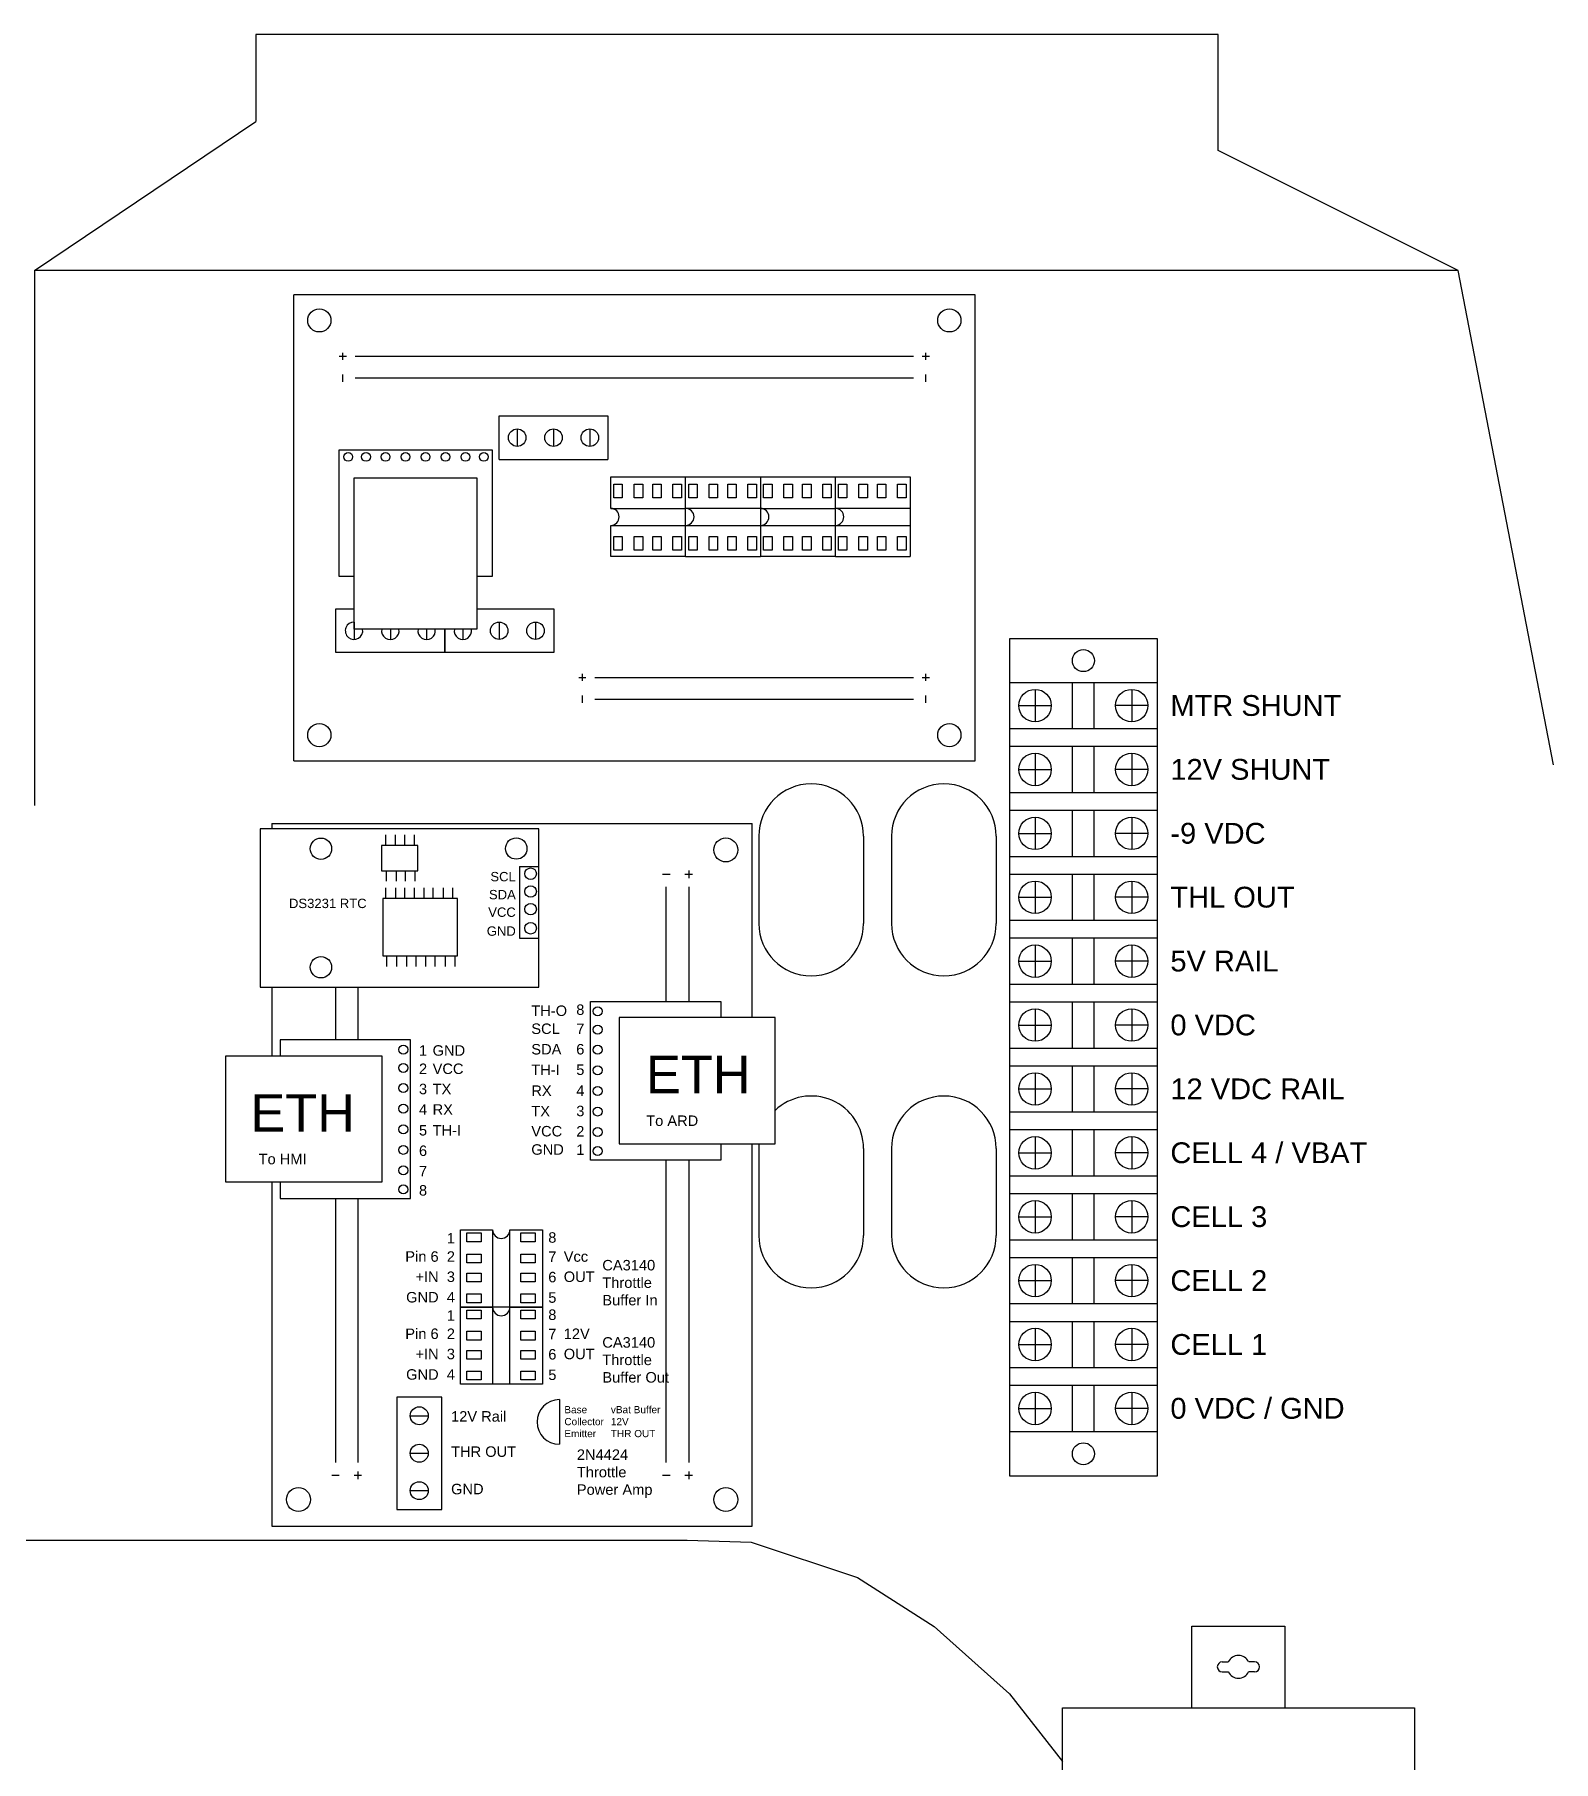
# Model space of a CAD drawing. Header units: inches. Extents: x 0 to 43.7, y -2.3 to 8.
# Drawn here: x 3.667 to 7.321, y 2.939 to 7.092 of the extents above; entities that cross this region are included whole.
import ezdxf
from ezdxf.enums import TextEntityAlignment as Align

# ---------------------------------------------------------------- set-up
doc = ezdxf.new("R2018")
doc.units = ezdxf.units.IN
doc.header["$MEASUREMENT"] = 0
doc.layers.add('DRAWING SHT', color=7, linetype='Continuous')
doc.styles.add('Annotative', font='arial.ttf')
doc.styles.get("Standard").update_dxf_attribs({"font": 'arial.ttf'})

msp = doc.modelspace()

# ---------------------------------------------------------------- texts
for s, width, gutter_width, heights, insert, char_height, attachment_point in [('MTR SHUNT', 0.684885, 1, [0], (6.3992, 5.478), 0.05, 4), ('12V SHUNT', 0.684885, 1, [0], (6.3992, 5.3244), 0.05, 4), ('-9 VDC', 0.684885, 1, [0], (6.3992, 5.1707), 0.05, 4), ('SCL', 0.064469, 40.1682, [0], (4.8246, 5.0553), 0.02249, 9), ('SDA', 0.064469, 40.1682, [0], (4.8246, 5.012), 0.02249, 9), ('THL OUT', 0.684885, 1, [0], (6.3992, 5.0171), 0.05, 4), ('DS3231 RTC', 0.197561, 40.1682, [0.0331], (4.4658, 5.0137), 0.02249, 3), ('VCC', 0.064469, 40.1682, [0], (4.8246, 4.9698), 0.02249, 9), ('GND', 0.064469, 40.1682, [0], (4.8246, 4.9243), 0.02249, 9), ('5V RAIL', 0.684885, 1, [0], (6.3992, 4.8634), 0.05, 4), ('TH-O', 0.072228, 45.0024, [0], (4.8619, 4.7314), 0.0252, 7), ('8', 0.072228, 45.0024, [0], (4.97, 4.734), 0.0252, 7), ('0 VDC', 0.684885, 1, [0], (6.3992, 4.7098), 0.05, 4), ('SCL', 0.072228, 45.0024, [0], (4.8619, 4.6881), 0.0252, 7), ('7', 0.072228, 45.0024, [0], (4.97, 4.6881), 0.0252, 7), ('1', 0.072228, 45.0024, [0], (4.5917, 4.6614), 0.0252, 1), ('GND', 0.072228, 45.0024, [0.0172], (4.6245, 4.6614), 0.0252, 1), ('SDA', 0.070298, 45.0024, [0.0261], (4.8619, 4.6388), 0.0252, 7), ('6', 0.072228, 45.0024, [0], (4.97, 4.6388), 0.0252, 7), ('2', 0.072228, 45.0024, [0], (4.5917, 4.6174), 0.0252, 1), ('VCC', 0.072228, 45.0024, [0], (4.6245, 4.6174), 0.0252, 1), ('TH-I', 0.072228, 45.0024, [0], (4.8619, 4.5895), 0.0252, 7), ('5', 0.072228, 45.0024, [0], (4.97, 4.5895), 0.0252, 7), ('ETH', 0.243621, 45.0024, [0], (5.1377, 4.6359), 0.09, 1), ('3', 0.072228, 45.0024, [0], (4.5917, 4.5688), 0.0252, 1), ('TX', 0.072228, 45.0024, [0], (4.6245, 4.5688), 0.0252, 1), ('12 VDC RAIL', 0.684885, 1, [0], (6.3992, 4.5561), 0.05, 4), ('ETH', 0.243621, 45.0024, [0], (4.4377, 4.5437), 0.09, 3), ('RX', 0.072228, 45.0024, [0], (4.8619, 4.5396), 0.0252, 7), ('4', 0.072228, 45.0024, [0], (4.97, 4.5396), 0.0252, 7), ('4', 0.072228, 45.0024, [0], (4.5917, 4.5195), 0.0252, 1), ('RX', 0.072228, 45.0024, [0], (4.6245, 4.5195), 0.0252, 1), ('TX', 0.072228, 45.0024, [0], (4.8619, 4.4903), 0.0252, 7), ('3', 0.072228, 45.0024, [0], (4.97, 4.4903), 0.0252, 7), ('To ARD', 0.289588, 45.0024, [0.0161], (5.1383, 4.4925), 0.0252, 1), ('5', 0.072228, 45.0024, [0], (4.5917, 4.4695), 0.0252, 1), ('TH-I', 0.072228, 45.0024, [0], (4.6245, 4.4695), 0.0252, 1), ('VCC', 0.072228, 45.0024, [0], (4.8619, 4.4417), 0.0252, 7), ('2', 0.072228, 45.0024, [0], (4.97, 4.4417), 0.0252, 7), ('6', 0.072228, 45.0024, [0], (4.5917, 4.4203), 0.0252, 1), ('GND', 0.072228, 45.0024, [0.0172], (4.8619, 4.3977), 0.0252, 7), ('1', 0.072228, 45.0024, [0], (4.97, 4.3977), 0.0252, 7), ('CELL 4 / VBAT', 0.684885, 1, [0], (6.3992, 4.4025), 0.05, 4), ('To HMI', 0.205063, 45.0024, [0.0271], (4.2059, 4.4003), 0.0252, 1), ('7', 0.072228, 45.0024, [0], (4.5917, 4.371), 0.0252, 1), ('8', 0.072228, 45.0024, [0], (4.5917, 4.3251), 0.0252, 1), ('CELL 3', 0.684885, 1, [0], (6.3992, 4.2488), 0.05, 4), ('1', 0.072228, 45.0024, [0], (4.6586, 4.2099), 0.0252, 1), ('8', 0.072228, 45.0024, [0], (4.9027, 4.1861), 0.0252, 7), ('Pin 6', 0.107885, 45.0024, [0.0232], (4.639, 4.1659), 0.0252, 3), ('2', 0.072228, 45.0024, [0], (4.6586, 4.1659), 0.0252, 1), ('7', 0.072228, 45.0024, [0], (4.9027, 4.1402), 0.0252, 7), ('Vcc', 0.072228, 45.0024, [0], (4.9399, 4.1659), 0.0252, 1), ('+IN', 0.072228, 45.0024, [0], (4.639, 4.1173), 0.0252, 3), ('3', 0.072228, 45.0024, [0], (4.6586, 4.1173), 0.0252, 1), ('6', 0.072228, 45.0024, [0], (4.9027, 4.0909), 0.0252, 7), ('OUT', 0.072228, 45.0024, [0], (4.9399, 4.1173), 0.0252, 1), ('CA3140 Throttle Buffer In', 0.164, 45.0024, [0.1305], (5.0327, 4.1451), 0.025201, 1), ('CELL 2', 0.684885, 1, [0], (6.3992, 4.0952), 0.05, 4), ('GND', 0.072228, 45.0024, [0], (4.639, 4.068), 0.0252, 3), ('4', 0.072228, 45.0024, [0], (4.6586, 4.068), 0.0252, 1), ('5', 0.072228, 45.0024, [0], (4.9027, 4.0417), 0.0252, 7), ('1', 0.072228, 45.0024, [0], (4.6586, 4.0242), 0.0252, 1), ('8', 0.072228, 45.0024, [0], (4.9027, 4.0004), 0.0252, 7), ('Pin 6', 0.107885, 45.0024, [0.0232], (4.639, 3.9802), 0.0252, 3), ('2', 0.072228, 45.0024, [0], (4.6586, 3.9802), 0.0252, 1), ('7', 0.072228, 45.0024, [0], (4.9027, 3.9545), 0.0252, 7), ('12V', 0.072228, 45.0024, [0], (4.9399, 3.9802), 0.0252, 1), ('CA3140 Throttle Buffer Out', 0.164, 45.0024, [0.1305], (5.0327, 3.9594), 0.025201, 1), ('CELL 1', 0.684885, 1, [0], (6.3992, 3.9415), 0.05, 4), ('+IN', 0.072228, 45.0024, [0], (4.639, 3.9316), 0.0252, 3), ('3', 0.072228, 45.0024, [0], (4.6586, 3.9316), 0.0252, 1), ('6', 0.072228, 45.0024, [0], (4.9027, 3.9052), 0.0252, 7), ('OUT', 0.072228, 45.0024, [0], (4.9399, 3.9316), 0.0252, 1), ('GND', 0.072228, 45.0024, [0], (4.639, 3.8823), 0.0252, 3), ('4', 0.072228, 45.0024, [0], (4.6586, 3.8823), 0.0252, 1), ('5', 0.072228, 45.0024, [0], (4.9027, 3.856), 0.0252, 7), ('12V Rail', 0.158933, 45.0024, [0], (4.6689, 3.7559), 0.0252, 7), ('Base\\PCollector\\PEmitter', 0.107632, 0.4312, [0], (4.9414, 3.7937), 0.01725, 1), ('vBat Buffer\\P12V\\PTHR OUT', 0.348166, 0.4312, [0.0987], (5.0533, 3.7937), 0.017249, 1), ('0 VDC / GND', 0.684885, 1, [0], (6.3992, 3.7879), 0.05, 4), ('THR OUT', 0.158933, 45.0024, [0], (4.6689, 3.6712), 0.0252, 7), ('2N4424\\PThrottle Power Amp', 0.200003, 45.0024, [0.1574], (4.9715, 3.6895), 0.025201, 1), ('GND', 0.158933, 45.0024, [0], (4.6689, 3.5812), 0.0252, 7)]:
    msp.add_mtext_dynamic_manual_height_columns(s, width=width, gutter_width=gutter_width, heights=heights, dxfattribs=dict(insert=insert, char_height=char_height, attachment_point=attachment_point))

# ---------------------------------------------------------------- blocks, each defined once
blk = doc.blocks.new('*U5')
for p, q in [((0.1772, 0.0551), (-0.1772, 0.0551)), ((-0.026, -0.0551), (-0.026, 0.0551)), ((0.026, -0.0551), (0.026, 0.0551)), ((-0.1553, 0.0001), (-0.077, 0.0001)), ((-0.1162, 0.0392), (-0.1162, -0.039)), ((0.1553, 0.0001), (0.077, 0.0001)), ((0.1162, 0.0392), (0.1162, -0.039)), ((-0.1772, -0.0551), (0.1772, -0.0551))]:
    blk.add_line(p, q)
for centre in [(-0.1162, 0.0001), (0.1162, 0.0001)]:
    blk.add_circle(centre, 0.0391)
blk = doc.blocks.new('*U4')
at = {"color": 0, "linetype": 'ByBlock', "lineweight": -2, "transparency": 16777216}
for p in [(0, 1.6901), (0, 1.5365), (0, 1.3828), (0, 1.2292), (0, 1.0755), (0, 0.9219), (0, 0.7682), (0, 0.6146), (0, 0.4609), (0, 0.3073), (0, 0.1536), (0, 0)]:
    blk.add_blockref('*U5', p, dxfattribs=at)
blk = doc.blocks.new('Fuerth Cole DRAWING SHT')
at = {"layer": 'DRAWING SHT'}
for p, q in [((0, 0.5), (10.5, 0.5)), ((3.25, 0), (3.25, 0.5)), ((8.375, 0), (8.375, 0.5)), ((9.875, 0), (9.875, 0.5)), ((0, 0.25), (3.25, 0.25)), ((2.25, 0), (2.25, 0.25)), ((9.875, 0.25), (8.375, 0.25))]:
    blk.add_line(p, q, dxfattribs=at)
blk.add_lwpolyline([(0, 0), (10.5, 0), (10.5, 8), (0, 8)], close=True, dxfattribs=at)
at = {"layer": 'DRAWING SHT', "char_height": 0.12, "width": 1, "attachment_point": 1, "style": 'Annotative'}
for s, insert in [('TITLE', (3.265, 0.485)), ('CLASS', (2.265, 0.235))]:
    blk.add_mtext(s, dxfattribs=dict(at, insert=insert))
at = {"layer": 'DRAWING SHT', "char_height": 0.12, "width": 1.5, "attachment_point": 1}
for s, insert in [('DATE', (8.39, 0.485)), ('SCALE', (8.39, 0.235))]:
    blk.add_mtext(s, dxfattribs=dict(at, insert=insert))
at = {"layer": 'DRAWING SHT'}
for s, width, heights, insert, char_height, attachment_point in [('ST. CLAIR COLLEGE', 3.25, [0.2465], (1.625, 0.3731), 0.15, 5), ('DRN BY', 2.25, [0.19], (0.0105, 0.235), 0.12, 1)]:
    blk.add_mtext_dynamic_manual_height_columns(s, width=width, gutter_width=1, heights=heights, dxfattribs=dict(at, insert=insert, char_height=char_height, attachment_point=attachment_point))
for tag, p in [('DATE', (9.375, 0.375)), ('DRN_BY', (1.4375, 0.125)), ('CLS', (3.025, 0.125)), ('SCALE', (9.425, 0.125))]:
    blk.add_attdef(tag, text='', height=0.12, dxfattribs=at).set_placement(p, align=Align.MIDDLE_CENTER)
at = {"layer": 'DRAWING SHT', "lineweight": 30, "flags": 104}
blk.add_attdef('TITLE', text='', height=0.12, dxfattribs=at).set_placement((3.875, 0.25), align=Align.MIDDLE_LEFT)

# ---------------------------------------------------------------- linework, layer by layer
for p, q in [((6.5138, 7.0918), (4.1991, 7.0918)), ((4.1991, 7.0918), (4.1991, 6.8824)), ((6.5138, 6.8126), (6.5138, 7.0918)), ((3.6669, 6.524), (4.1991, 6.8824)), ((7.0913, 6.524), (6.5138, 6.8126)), ((7.0913, 6.524), (3.6669, 6.524)), ((3.6669, 6.524), (3.6669, 5.2377)), ((7.3207, 5.3355), (7.0913, 6.524)), ((5.9292, 6.4661), (4.2903, 6.4661)), ((4.2903, 5.3455), (4.2903, 6.4661)), ((5.9292, 5.3455), (5.9292, 6.4661)), ((4.4, 6.318), (4.4175, 6.318)), ((4.4087, 6.3092), (4.4087, 6.3267)), ((4.4384, 6.318), (5.7811, 6.318)), ((5.802, 6.318), (5.8194, 6.318)), ((5.8107, 6.3092), (5.8107, 6.3267)), ((4.4087, 6.2568), (4.4087, 6.2743)), ((5.8107, 6.2568), (5.8107, 6.2743)), ((5.7811, 6.2656), (4.4384, 6.2656)), ((4.7843, 6.1748), (5.0462, 6.1748)), ((4.7843, 6.07), (4.7843, 6.1748)), ((5.0462, 6.1748), (5.0462, 6.07)), ((4.828, 6.1433), (4.828, 6.1014)), ((4.9153, 6.1433), (4.9153, 6.1014)), ((5.0026, 6.1433), (5.0026, 6.1014)), ((4.7843, 6.07), (5.0462, 6.07)), ((5.0529, 5.952), (5.0529, 6.0285)), ((5.0529, 6.0285), (5.233, 6.0285)), ((5.233, 5.8364), (5.233, 6.0285)), ((5.233, 6.0285), (5.4131, 6.0285)), ((5.4131, 6.0285), (5.4131, 5.8364)), ((5.4131, 6.0285), (5.5933, 6.0285)), ((5.5933, 5.8364), (5.5933, 6.0285)), ((5.5933, 6.0285), (5.7734, 6.0285)), ((5.7734, 6.0285), (5.7734, 5.8364)), ((5.0529, 5.952), (5.233, 5.952)), ((5.4131, 5.952), (5.233, 5.952)), ((5.4131, 5.952), (5.5933, 5.952)), ((5.7734, 5.952), (5.5933, 5.952)), ((5.0529, 5.8364), (5.0529, 5.9115)), ((5.0529, 5.9115), (5.233, 5.9115)), ((5.233, 5.9115), (5.4131, 5.9115)), ((5.4131, 5.9115), (5.5933, 5.9115)), ((5.5933, 5.9115), (5.7734, 5.9115)), ((5.233, 5.8364), (5.0529, 5.8364)), ((5.233, 5.8364), (5.4131, 5.8364)), ((5.5933, 5.8364), (5.4131, 5.8364)), ((5.5933, 5.8364), (5.7734, 5.8364)), ((4.3918, 5.7105), (4.4359, 5.7105)), ((4.3918, 5.6057), (4.3918, 5.7105)), ((4.7311, 5.7105), (4.9157, 5.7105)), ((4.9157, 5.7105), (4.9157, 5.6057)), ((4.4355, 5.6791), (4.4355, 5.6372)), ((4.5228, 5.662), (4.5228, 5.6372)), ((4.6101, 5.662), (4.6101, 5.6372)), ((4.6538, 5.662), (4.6538, 5.6057)), ((4.6538, 5.6057), (4.6538, 5.662)), ((4.6974, 5.662), (4.6974, 5.6372)), ((4.7847, 5.6791), (4.7847, 5.6372)), ((4.872, 5.6791), (4.872, 5.6372)), ((4.6538, 5.6057), (4.3918, 5.6057)), ((4.9157, 5.6057), (4.6538, 5.6057)), ((4.976, 5.546), (4.9934, 5.546)), ((4.9847, 5.5373), (4.9847, 5.5548)), ((5.0144, 5.546), (5.7811, 5.546)), ((5.802, 5.546), (5.8194, 5.546)), ((5.8107, 5.5373), (5.8107, 5.5548)), ((4.9847, 5.4849), (4.9847, 5.5024)), ((5.0144, 5.4936), (5.7811, 5.4936)), ((5.8107, 5.4849), (5.8107, 5.5024)), ((4.2903, 5.3455), (5.9292, 5.3455)), ((4.2381, 5.1947), (4.2381, 5.1821)), ((4.2381, 5.1947), (5.3933, 5.1947)), ((5.3933, 4.7284), (5.3933, 5.1947)), ((4.5115, 5.1673), (4.5115, 5.1419)), ((4.5344, 5.1673), (4.5344, 5.1419)), ((4.5569, 5.1673), (4.5569, 5.1419)), ((4.5803, 5.1673), (4.5803, 5.1419)), ((5.4093, 5.1639), (5.4093, 4.9542)), ((5.6611, 5.1639), (5.6611, 4.9542)), ((5.7285, 5.1639), (5.7285, 4.9542)), ((5.9803, 5.1639), (5.9803, 4.9542)), ((4.5131, 5.081), (4.5131, 5.0556)), ((4.5368, 5.081), (4.5368, 5.0556)), ((4.5586, 5.081), (4.5586, 5.0556)), ((4.582, 5.081), (4.582, 5.0556)), ((4.8334, 5.0908), (4.8334, 4.919)), ((4.8334, 5.0908), (4.8803, 5.0908)), ((5.1776, 5.0725), (5.1956, 5.0725)), ((5.2316, 5.0725), (5.2496, 5.0725)), ((5.2406, 5.0815), (5.2406, 5.0635)), ((4.5115, 5.0398), (4.5115, 5.0144)), ((4.535, 5.0398), (4.535, 5.0144)), ((4.5565, 5.0398), (4.5565, 5.0144)), ((4.5805, 5.0398), (4.5805, 5.0144)), ((4.6036, 5.0398), (4.6036, 5.0144)), ((4.6254, 5.0398), (4.6254, 5.0144)), ((4.6497, 5.0398), (4.6497, 5.0144)), ((4.6727, 5.0398), (4.6727, 5.0144)), ((5.1866, 4.7662), (5.1866, 5.0419)), ((5.2406, 5.0419), (5.2406, 4.7662)), ((4.8334, 4.919), (4.8803, 4.919)), ((4.5132, 4.876), (4.5132, 4.8505)), ((4.5374, 4.876), (4.5374, 4.8505)), ((4.5616, 4.876), (4.5616, 4.8505)), ((4.5845, 4.876), (4.5845, 4.8505)), ((4.6077, 4.876), (4.6077, 4.8505)), ((4.6302, 4.876), (4.6302, 4.8505)), ((4.6544, 4.876), (4.6544, 4.8505)), ((4.6783, 4.876), (4.6783, 4.8505)), ((4.2381, 4.8008), (4.2381, 4.6362)), ((4.3908, 4.8008), (4.3908, 4.674)), ((4.4448, 4.8008), (4.4448, 4.674)), ((5.3933, 3.5051), (5.3933, 4.424)), ((5.4093, 4.4134), (5.4093, 4.2037)), ((5.6611, 4.4134), (5.6611, 4.2037)), ((5.7285, 4.4134), (5.7285, 4.2037)), ((5.9803, 4.4134), (5.9803, 4.2037)), ((5.1866, 3.6579), (5.1866, 4.3851)), ((5.2406, 4.3851), (5.2406, 3.6579)), ((4.2381, 4.3319), (4.2381, 3.5051)), ((4.3908, 4.2929), (4.3908, 3.6579)), ((4.4448, 4.2929), (4.4448, 3.6579)), ((4.6912, 4.2176), (4.7686, 4.2176)), ((4.7686, 4.2176), (4.7686, 4.0319)), ((4.8104, 4.0319), (4.8104, 4.2176)), ((4.8104, 4.2176), (4.8892, 4.2176)), ((4.6912, 4.0319), (4.7686, 4.0319)), ((4.7686, 4.0319), (4.7686, 3.8462)), ((4.8104, 3.8462), (4.8104, 4.0319)), ((4.8104, 4.0319), (4.8892, 4.0319)), ((4.5384, 3.8153), (4.5384, 3.5453)), ((4.6464, 3.8153), (4.5384, 3.8153)), ((4.6464, 3.5453), (4.6464, 3.8153)), ((4.9294, 3.8093), (4.9294, 3.7017)), ((4.5708, 3.7703), (4.614, 3.7703)), ((4.5708, 3.6803), (4.614, 3.6803)), ((4.3818, 3.6273), (4.3998, 3.6273)), ((4.4358, 3.6273), (4.4538, 3.6273)), ((4.4448, 3.6363), (4.4448, 3.6183)), ((5.1776, 3.6273), (5.1956, 3.6273)), ((5.2316, 3.6273), (5.2496, 3.6273)), ((5.2406, 3.6363), (5.2406, 3.6183)), ((4.5708, 3.5903), (4.614, 3.5903)), ((4.5384, 3.5453), (4.6464, 3.5453)), ((4.2381, 3.5051), (5.3933, 3.5051)), ((3.3497, 3.4715), (4.8253, 3.4715)), ((6.4511, 3.0684), (6.4511, 3.2648)), ((6.4511, 3.2648), (6.6747, 3.2648)), ((6.6747, 3.2648), (6.6747, 3.0684)), ((6.5239, 3.1784), (6.5384, 3.1784)), ((6.6019, 3.1784), (6.5875, 3.1784)), ((6.5239, 3.1547), (6.5385, 3.1547)), ((6.6019, 3.1547), (6.5873, 3.1547))]:
    msp.add_line(p, q)
for points in [[(4.7311, 5.789), (4.7689, 5.789), (4.7689, 6.0926), (4.3991, 6.0926), (4.3991, 5.789), (4.4359, 5.789)], [(5.3174, 4.424), (5.3174, 4.3851), (5.0044, 4.3851), (5.0044, 4.7662), (5.3174, 4.7662), (5.3174, 4.7284)], [(4.258, 4.3319), (4.258, 4.2929), (4.571, 4.2929), (4.571, 4.674), (4.258, 4.674), (4.258, 4.6362)], [(4.8892, 4.2176), (4.8892, 4.0319), (4.6912, 4.0319), (4.6912, 4.2176)], [(4.8892, 4.0319), (4.8892, 3.8462), (4.6912, 3.8462), (4.6912, 4.0319)], [(4.8253, 3.4715), (5.2371, 3.4715), (5.3909, 3.4666), (5.6468, 3.3813), (5.831, 3.2636), (6.0125, 3.1019), (6.1393, 2.9391)]]:
    msp.add_lwpolyline(points)
for points in [[(4.4359, 5.662), (4.4359, 6.026), (4.7311, 6.026), (4.7311, 5.662)], [(5.0808, 6.0108), (5.0808, 5.9776), (5.0603, 5.9776), (5.0603, 6.0108)], [(5.1299, 6.0108), (5.1299, 5.9776), (5.1095, 5.9776), (5.1095, 6.0108)], [(5.1746, 6.0108), (5.1746, 5.9776), (5.1541, 5.9776), (5.1541, 6.0108)], [(5.223, 6.0108), (5.223, 5.9776), (5.2026, 5.9776), (5.2026, 6.0108)], [(5.2609, 6.0108), (5.2609, 5.9776), (5.2405, 5.9776), (5.2405, 6.0108)], [(5.31, 6.0108), (5.31, 5.9776), (5.2896, 5.9776), (5.2896, 6.0108)], [(5.3547, 6.0108), (5.3547, 5.9776), (5.3343, 5.9776), (5.3343, 6.0108)], [(5.4032, 6.0108), (5.4032, 5.9776), (5.3827, 5.9776), (5.3827, 6.0108)], [(5.441, 6.0108), (5.441, 5.9776), (5.4206, 5.9776), (5.4206, 6.0108)], [(5.4901, 6.0108), (5.4901, 5.9776), (5.4697, 5.9776), (5.4697, 6.0108)], [(5.5348, 6.0108), (5.5348, 5.9776), (5.5144, 5.9776), (5.5144, 6.0108)], [(5.5833, 6.0108), (5.5833, 5.9776), (5.5629, 5.9776), (5.5629, 6.0108)], [(5.6211, 6.0108), (5.6211, 5.9776), (5.6007, 5.9776), (5.6007, 6.0108)], [(5.6703, 6.0108), (5.6703, 5.9776), (5.6498, 5.9776), (5.6498, 6.0108)], [(5.7149, 6.0108), (5.7149, 5.9776), (5.6945, 5.9776), (5.6945, 6.0108)], [(5.7634, 6.0108), (5.7634, 5.9776), (5.743, 5.9776), (5.743, 6.0108)], [(5.0808, 5.8849), (5.0808, 5.8517), (5.0603, 5.8517), (5.0603, 5.8849)], [(5.1299, 5.8849), (5.1299, 5.8517), (5.1095, 5.8517), (5.1095, 5.8849)], [(5.1746, 5.8849), (5.1746, 5.8517), (5.1541, 5.8517), (5.1541, 5.8849)], [(5.223, 5.8849), (5.223, 5.8517), (5.2026, 5.8517), (5.2026, 5.8849)], [(5.2609, 5.8849), (5.2609, 5.8517), (5.2405, 5.8517), (5.2405, 5.8849)], [(5.31, 5.8849), (5.31, 5.8517), (5.2896, 5.8517), (5.2896, 5.8849)], [(5.3547, 5.8849), (5.3547, 5.8517), (5.3343, 5.8517), (5.3343, 5.8849)], [(5.4032, 5.8849), (5.4032, 5.8517), (5.3827, 5.8517), (5.3827, 5.8849)], [(5.441, 5.8849), (5.441, 5.8517), (5.4206, 5.8517), (5.4206, 5.8849)], [(5.4901, 5.8849), (5.4901, 5.8517), (5.4697, 5.8517), (5.4697, 5.8849)], [(5.5348, 5.8849), (5.5348, 5.8517), (5.5144, 5.8517), (5.5144, 5.8849)], [(5.5833, 5.8849), (5.5833, 5.8517), (5.5629, 5.8517), (5.5629, 5.8849)], [(5.6211, 5.8849), (5.6211, 5.8517), (5.6007, 5.8517), (5.6007, 5.8849)], [(5.6703, 5.8849), (5.6703, 5.8517), (5.6498, 5.8517), (5.6498, 5.8849)], [(5.7149, 5.8849), (5.7149, 5.8517), (5.6945, 5.8517), (5.6945, 5.8849)], [(5.7634, 5.8849), (5.7634, 5.8517), (5.743, 5.8517), (5.743, 5.8849)], [(6.0126, 5.6392), (6.3671, 5.6392), (6.3671, 3.6251), (6.0126, 3.6251)], [(4.8803, 5.1821), (4.2095, 5.1821), (4.2095, 4.8008), (4.8803, 4.8008)], [(4.5891, 5.1419), (4.5014, 5.1419), (4.5014, 5.081), (4.5891, 5.081)], [(4.6841, 5.0144), (4.505, 5.0144), (4.505, 4.876), (4.6841, 4.876)], [(5.4483, 4.7284), (5.073, 4.7284), (5.073, 4.424), (5.4483, 4.424)], [(4.1271, 4.6362), (4.5024, 4.6362), (4.5024, 4.3319), (4.1271, 4.3319)], [(4.7411, 4.1888), (4.7069, 4.1888), (4.7069, 4.2099), (4.7411, 4.2099)], [(4.8709, 4.1888), (4.8367, 4.1888), (4.8367, 4.2099), (4.8709, 4.2099)], [(4.7411, 4.1382), (4.7069, 4.1382), (4.7069, 4.1592), (4.7411, 4.1592)], [(4.8709, 4.1382), (4.8367, 4.1382), (4.8367, 4.1592), (4.8709, 4.1592)], [(4.7411, 4.0921), (4.7069, 4.0921), (4.7069, 4.1132), (4.7411, 4.1132)], [(4.8709, 4.0921), (4.8367, 4.0921), (4.8367, 4.1132), (4.8709, 4.1132)], [(4.7411, 4.0422), (4.7069, 4.0422), (4.7069, 4.0632), (4.7411, 4.0632)], [(4.8709, 4.0422), (4.8367, 4.0422), (4.8367, 4.0632), (4.8709, 4.0632)], [(4.7411, 4.0032), (4.7069, 4.0032), (4.7069, 4.0242), (4.7411, 4.0242)], [(4.8709, 4.0032), (4.8367, 4.0032), (4.8367, 4.0242), (4.8709, 4.0242)], [(4.7411, 3.9525), (4.7069, 3.9525), (4.7069, 3.9736), (4.7411, 3.9736)], [(4.8709, 3.9525), (4.8367, 3.9525), (4.8367, 3.9736), (4.8709, 3.9736)], [(4.7411, 3.9065), (4.7069, 3.9065), (4.7069, 3.9275), (4.7411, 3.9275)], [(4.8709, 3.9065), (4.8367, 3.9065), (4.8367, 3.9275), (4.8709, 3.9275)], [(4.7411, 3.8565), (4.7069, 3.8565), (4.7069, 3.8775), (4.7411, 3.8775)], [(4.8709, 3.8565), (4.8367, 3.8565), (4.8367, 3.8775), (4.8709, 3.8775)], [(6.1393, 3.0684), (6.9865, 3.0684), (6.9865, 1.1971), (6.1393, 1.1971)]]:
    msp.add_lwpolyline(points, close=True)
for centre, radius in [((4.352, 6.4044), 0.0279), ((5.8675, 6.4044), 0.0279), ((4.828, 6.1224), 0.021), ((4.9153, 6.1224), 0.021), ((5.0026, 6.1224), 0.021), ((4.4216, 6.0761), 0.0105), ((4.4643, 6.0761), 0.0105), ((4.5114, 6.0761), 0.0105), ((4.5592, 6.0761), 0.0105), ((4.6077, 6.0761), 0.0105), ((4.6555, 6.0761), 0.0105), ((4.7033, 6.0761), 0.0105), ((4.7478, 6.0761), 0.0105), ((4.7847, 5.6581), 0.021), ((4.872, 5.6581), 0.021), ((6.1899, 5.5862), 0.0265), ((4.352, 5.4072), 0.0279), ((5.8675, 5.4072), 0.0279), ((4.3559, 5.1338), 0.0257), ((4.8256, 5.1344), 0.0257), ((5.3297, 5.131), 0.0288), ((4.8603, 5.0738), 0.0139), ((4.8603, 5.031), 0.0139), ((4.8603, 4.9886), 0.0139), ((4.8603, 4.9427), 0.0139), ((4.3559, 4.849), 0.0257), ((5.0214, 4.743), 0.0108), ((5.0214, 4.699), 0.0108), ((4.554, 4.6509), 0.0108), ((5.0214, 4.6505), 0.0108), ((4.554, 4.6069), 0.0108), ((5.0214, 4.6012), 0.0108), ((4.554, 4.5583), 0.0108), ((5.0214, 4.5512), 0.0108), ((4.554, 4.509), 0.0108), ((5.0214, 4.502), 0.0108), ((4.554, 4.459), 0.0108), ((5.0214, 4.4527), 0.0108), ((4.554, 4.4098), 0.0108), ((5.0214, 4.4068), 0.0108), ((4.554, 4.3605), 0.0108), ((4.554, 4.3146), 0.0108), ((4.5924, 3.7703), 0.0216), ((4.5924, 3.6803), 0.0216), ((6.1899, 3.6789), 0.0265), ((4.3017, 3.5688), 0.0288), ((4.5924, 3.5903), 0.0216), ((5.3297, 3.5688), 0.0288)]:
    msp.add_circle(centre, radius)
for centre, radius, start, end in [((5.0529, 5.9318), 0.0203, 270, 90), ((5.233, 5.9318), 0.0203, 270, 90), ((5.4131, 5.9318), 0.0203, 270, 90), ((5.5933, 5.9318), 0.0203, 270, 90), ((4.4355, 5.6581), 0.021, 88.99, 10.6923), ((4.5228, 5.6581), 0.021, 169.3077, 10.6923), ((4.6101, 5.6581), 0.021, 169.3077, 10.6923), ((4.6974, 5.6581), 0.021, 169.3077, 10.6923), ((5.5352, 5.1639), 0.1259, 0, 180), ((5.8544, 5.1639), 0.1259, 0, 180), ((5.5352, 4.9542), 0.1259, 180, 0), ((5.8544, 4.9542), 0.1259, 180, 0), ((5.5352, 4.4134), 0.1259, 0, 133.6667), ((5.8544, 4.4134), 0.1259, 0, 180), ((5.5352, 4.4134), 0.1259, 175.1355, 180), ((4.7895, 4.2176), 0.0209, 180, 0), ((5.5352, 4.2037), 0.1259, 180, 0), ((5.8544, 4.2037), 0.1259, 180, 0), ((4.7895, 4.0319), 0.0209, 180, 0), ((4.9294, 3.7555), 0.0538, 90, 270), ((6.5239, 3.1666), 0.0119, 90, 270), ((6.5629, 3.1667), 0.0272, 25.5162, 154.4838), ((6.6019, 3.1666), 0.0119, 270, 90), ((6.5629, 3.1667), 0.0272, 206.175, 333.825)]:
    msp.add_arc(centre, radius, start, end)

# ---------------------------------------------------------------- block references
ref = msp.add_blockref('Fuerth Cole DRAWING SHT', (0, 0))
ref.add_attrib('DRN_BY', 'C.C.F', dxfattribs={"layer": 'DRAWING SHT', "height": 0.12}).set_placement((1.4375, 0.125), align=Align.MIDDLE_CENTER)
ref.add_attrib('CLS', '001', dxfattribs={"layer": 'DRAWING SHT', "height": 0.12}).set_placement((3.025, 0.125), align=Align.MIDDLE_CENTER)
ref.add_attrib('DATE', "MAR'20", dxfattribs={"layer": 'DRAWING SHT', "height": 0.12}).set_placement((9.375, 0.375), align=Align.MIDDLE_CENTER)
ref.add_attrib('SCALE', 'FULL', dxfattribs={"layer": 'DRAWING SHT', "height": 0.12}).set_placement((9.425, 0.125), align=Align.MIDDLE_CENTER)
lines = msp.add_mtext('CENTER PANEL LAYOUT', dxfattribs={"layer": 'DRAWING SHT', "insert": (3.875, 0.25), "char_height": 2.5, "attachment_point": 1})
ref.add_attrib('TITLE', '', (3.875, 0.25), dxfattribs={"flags": 104}).embed_mtext(lines)
msp.add_blockref('*U4', (6.1899, 3.7879))

msp.set_redraw_order([(e.dxf.handle, doc.entitydb.next_handle()) for e in msp.query("TEXT MTEXT ATTDEF DIMENSION ARC_DIMENSION")])  # texts and dimensions are drawn at this point

doc.saveas('drawing.dxf')
